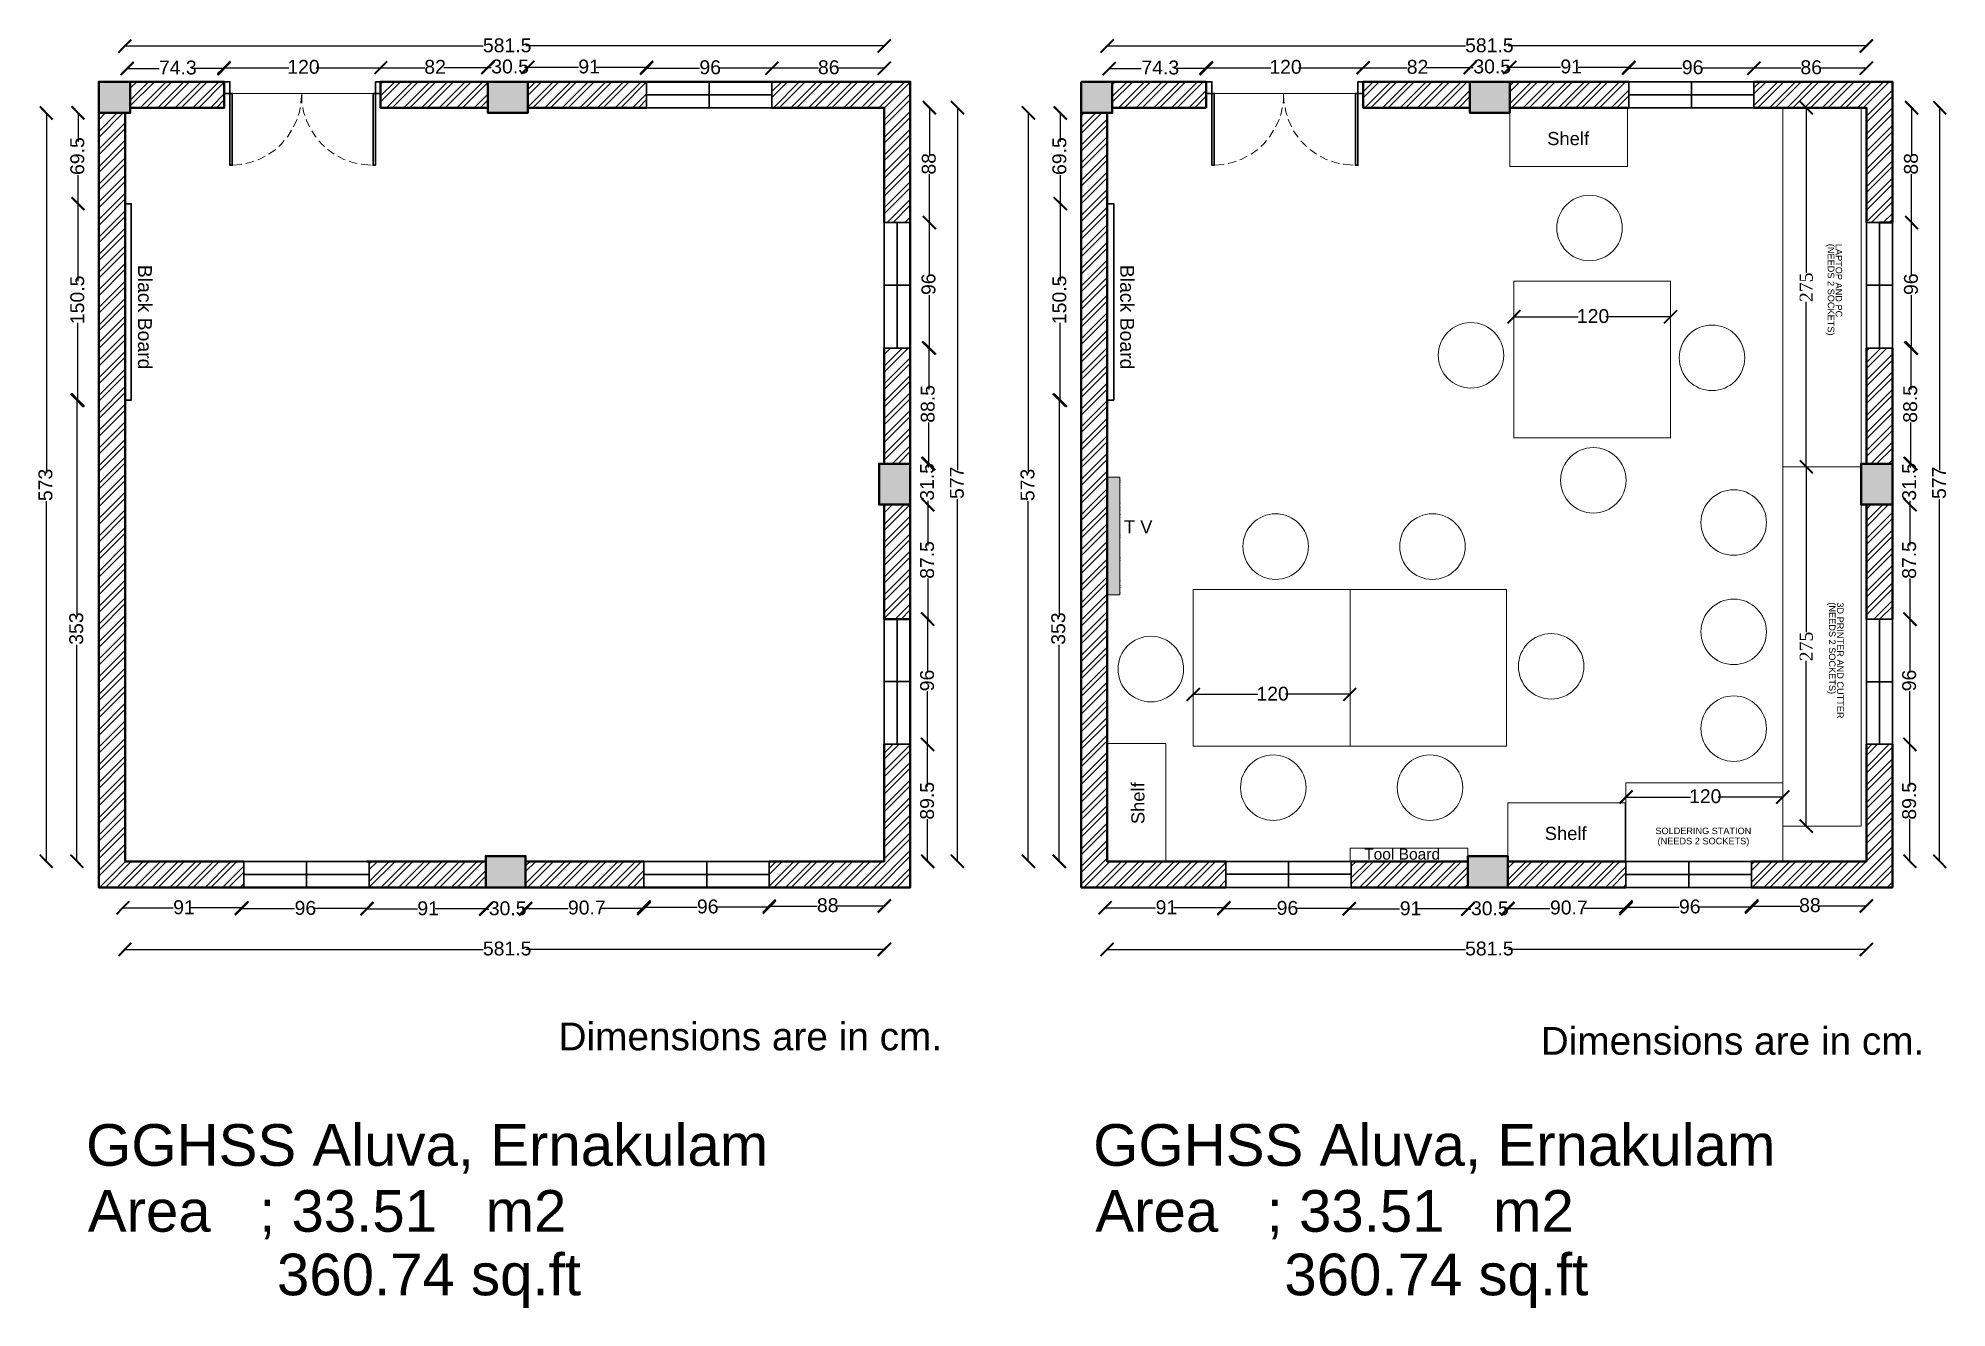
# Model space of a CAD drawing. Header units: centimetres. Extents: x 768 to 2230, y 787 to 1759.
import ezdxf

# ---------------------------------------------------------------- set-up
doc = ezdxf.new("R2010")
doc.units = ezdxf.units.CM
for name, color, linetype in [('0DIMTEXT', 6, 'Continuous'), ('PDF_0EL', 7, 'Continuous'), ('PDF_0HATCH', 7, 'Continuous'), ('PDF_0WALLS', 7, 'Continuous'), ('PDF_0WINDOR', 7, 'Continuous'), ('PDF_text', 7, 'Continuous'), ('text', 151, 'Continuous')]:
    doc.layers.add(name, color=color, linetype=linetype)
for name, color, linetype, lineweight in [('0FURN', 35, 'Continuous', 9), ('0HATCH', 252, 'Continuous', 5), ('0WALLS', 1, 'Continuous', 40), ('0WINDOR', 2, 'Continuous', 30)]:
    doc.layers.add(name, color=color, linetype=linetype, lineweight=lineweight)
doc.styles.add('PDF ArialMT', font='arial.ttf')
doc.styles.add('PDF TimesNewRomanPSMT', font='arial.ttf')
doc.styles.add('style1', font='times.ttf', dxfattribs={"height": 10})
doc.dimstyles.new('ISO-25', dxfattribs={"dimtxt": 10, "dimasz": 10, "dimexe": 1.25, "dimexo": 0.625, "dimtad": 0, "dimdec": 0, "dimdsep": 46, "dimtxsty": 'style1', "dimblk": 'ARCHTICK', "dimcen": 2.5, "dimse1": 1, "dimse2": 1, "dimadec": 0, "dimazin": 0, "dimtfac": 1, "dimtdec": 0, "dimtmove": 0, "dimatfit": 3, "dimfxl": 1, "dimtfillclr": 256, "dimarcsym": 0})
pattern_1 = [(45, (-15264.328, 0), (-6.735192, 6.735192), []), (45, (-15259.838, 0), (-6.735192, 6.735192), [])]

msp = doc.modelspace()

# ---------------------------------------------------------------- texts
at = {"layer": '0DIMTEXT', "attachment_point": 4}
for s, insert, char_height, style in [('581.5', (1108.6, 1753.3), 10.63, 'PDF TimesNewRomanPSMT'), ('581.5', (1860.8, 1753.3), 10.63, 'PDF TimesNewRomanPSMT'), ('74.3', (860.5, 1736.3), 10.63, 'PDF TimesNewRomanPSMT'), ('120', (958.8, 1736.8), 10.63, 'PDF TimesNewRomanPSMT'), ('82', (1063.7, 1736.8), 10.63, 'PDF TimesNewRomanPSMT'), ('30.5', (1115, 1737.1), 10.63, 'PDF TimesNewRomanPSMT'), ('91', (1181.7, 1737.1), 10.63, 'PDF TimesNewRomanPSMT'), ('96', (1274.4, 1736.5), 10.63, 'PDF TimesNewRomanPSMT'), ('86', (1365.2, 1736.5), 10.63, 'PDF TimesNewRomanPSMT'), ('74.3', (1612.9, 1736.3), 10.63, 'PDF TimesNewRomanPSMT'), ('120', (1710.9, 1736.8), 10.63, 'PDF TimesNewRomanPSMT'), ('82', (1816.1, 1736.8), 10.63, 'PDF TimesNewRomanPSMT'), ('30.5', (1867.1, 1737.1), 10.63, 'PDF TimesNewRomanPSMT'), ('91', (1933.8, 1737.1), 10.63, 'PDF TimesNewRomanPSMT'), ('96', (2026.8, 1736.5), 10.63, 'PDF TimesNewRomanPSMT'), ('86', (2117.6, 1736.5), 10.63, 'PDF TimesNewRomanPSMT'), ('Shelf', (1923.7, 1681.9), 10.06, 'PDF ArialMT'), ('120', (1946.4, 1546), 10.63, 'PDF TimesNewRomanPSMT'), ('T V', (1599.5, 1384.7), 10.06, 'PDF ArialMT'), ('120', (1701, 1256.9), 10.63, 'PDF TimesNewRomanPSMT'), ('120', (2032.4, 1178.4), 10.57, 'PDF TimesNewRomanPSMT'), ('Shelf', (1921.8, 1149.9), 10.06, 'PDF ArialMT'), ('SOLDERING STATION', (2006.6, 1151.9), 5, 'PDF ArialMT'), ('(NEEDS 2 SOCKETS)', (2008.2, 1143.4), 5.029, 'PDF ArialMT'), ('Tool Board', (1783.5, 1134.1), 8.51, 'PDF TimesNewRomanPSMT'), ('91', (871.4, 1093.4), 10.63, 'PDF TimesNewRomanPSMT'), ('96', (964.4, 1092.9), 10.63, 'PDF TimesNewRomanPSMT'), ('91', (1058.4, 1092.6), 10.63, 'PDF TimesNewRomanPSMT'), ('30.5', (1113.1, 1092.6), 10.63, 'PDF TimesNewRomanPSMT'), ('90.7', (1173.7, 1093.2), 10.63, 'PDF TimesNewRomanPSMT'), ('96', (1272.5, 1094), 10.63, 'PDF TimesNewRomanPSMT'), ('88', (1364.4, 1095), 10.63, 'PDF TimesNewRomanPSMT'), ('91', (1623.8, 1093.4), 10.63, 'PDF TimesNewRomanPSMT'), ('96', (1716.5, 1092.9), 10.63, 'PDF TimesNewRomanPSMT'), ('91', (1810.8, 1092.6), 10.63, 'PDF TimesNewRomanPSMT'), ('30.5', (1865.3, 1092.6), 10.63, 'PDF TimesNewRomanPSMT'), ('90.7', (1925.8, 1093.2), 10.63, 'PDF TimesNewRomanPSMT'), ('96', (2024.6, 1094), 10.63, 'PDF TimesNewRomanPSMT'), ('88', (2116.6, 1095), 10.63, 'PDF TimesNewRomanPSMT'), ('581.5', (1108.6, 1061.8), 10.63, 'PDF TimesNewRomanPSMT'), ('581.5', (1860.8, 1061.8), 10.63, 'PDF TimesNewRomanPSMT')]:
    msp.add_mtext(s, dxfattribs=dict(at, insert=insert, char_height=char_height, style=style))
for s, insert, char_height, rotation, style in [('69.5', (798, 1654.1), 10.63, 90, 'PDF TimesNewRomanPSMT'), ('69.5', (1550.1, 1654.1), 10.63, 90, 'PDF TimesNewRomanPSMT'), ('88', (1450.1, 1654.4), 10.63, 90, 'PDF TimesNewRomanPSMT'), ('88', (2202.3, 1654.4), 10.63, 90, 'PDF TimesNewRomanPSMT'), ('(NEEDS 2 SOCKETS)', (2140.3, 1601.4), 5.029, 270, 'PDF ArialMT'), ('LAPTOP AND PC', (2147, 1601.4), 5.029, 270, 'PDF ArialMT'), ('Black Board', (849.7, 1585.3), 10.632, 270, 'PDF TimesNewRomanPSMT'), ('Black Board', (1601.9, 1585.3), 10.632, 270, 'PDF TimesNewRomanPSMT'), ('150.5', (798, 1539.9), 10.63, 90, 'PDF TimesNewRomanPSMT'), ('96', (1449.9, 1562.2), 10.63, 90, 'PDF TimesNewRomanPSMT'), ('150.5', (1550.1, 1539.9), 10.63, 90, 'PDF TimesNewRomanPSMT'), ('96', (2202.3, 1562.2), 10.63, 90, 'PDF TimesNewRomanPSMT'), ('88.5', (1449.3, 1464.4), 10.63, 90, 'PDF TimesNewRomanPSMT'), ('88.5', (2201.7, 1464.4), 10.63, 90, 'PDF TimesNewRomanPSMT'), ('31.5', (1448.8, 1404.7), 10.63, 90, 'PDF TimesNewRomanPSMT'), ('31.5', (2200.9, 1404.7), 10.63, 90, 'PDF TimesNewRomanPSMT'), ('573', (773.6, 1404.4), 10.63, 90, 'PDF TimesNewRomanPSMT'), ('577', (1471.6, 1406), 10.63, 90, 'PDF TimesNewRomanPSMT'), ('573', (1525.7, 1404.4), 10.63, 90, 'PDF TimesNewRomanPSMT'), ('577', (2223.8, 1406), 10.63, 90, 'PDF TimesNewRomanPSMT'), ('87.5', (1448.8, 1344.9), 10.63, 90, 'PDF TimesNewRomanPSMT'), ('87.5', (2200.9, 1344.9), 10.63, 90, 'PDF TimesNewRomanPSMT'), ('353', (797.2, 1294.4), 10.63, 90, 'PDF TimesNewRomanPSMT'), ('353', (1549.3, 1294.4), 10.63, 90, 'PDF TimesNewRomanPSMT'), ('(NEEDS 2 SOCKETS)', (2141.2, 1326.9), 5.029, 270, 'PDF ArialMT'), ('3D PRINTER AND CUTTER', (2148.1, 1326.9), 5.029, 270, 'PDF ArialMT'), ('96', (1448.8, 1258.8), 10.63, 90, 'PDF TimesNewRomanPSMT'), ('96', (2200.9, 1258.8), 10.63, 90, 'PDF TimesNewRomanPSMT'), ('89.5', (1448.8, 1160.5), 10.63, 90, 'PDF TimesNewRomanPSMT'), ('Shelf', (1610.3, 1157.1), 10.06, 90, 'PDF ArialMT'), ('89.5', (2200.9, 1160.5), 10.63, 90, 'PDF TimesNewRomanPSMT')]:
    msp.add_mtext(s, dxfattribs=dict(at, insert=insert, char_height=char_height, rotation=rotation, style=style))
at = {"layer": 'text', "attachment_point": 4, "style": 'PDF TimesNewRomanPSMT'}
for s, insert, char_height in [('Dimensions are in cm.', (1166.5, 994.4), 21.263), ('Dimensions are in cm.', (1918.7, 991), 21.263), ('GGHSS Aluva, Ernakulam', (804.7, 908.5), 31.895), ('GGHSS Aluva, Ernakulam', (1576, 908.5), 31.895), ('Area   ; 33.51   m2', (806, 858), 31.895), ('Area   ; 33.51   m2', (1577.6, 858), 31.895), ('  360.74 sq.ft', (926.1, 807.5), 31.895), ('  360.74 sq.ft', (1697.6, 807.5), 31.895)]:
    msp.add_mtext(s, dxfattribs=dict(at, insert=insert, char_height=char_height))

# ---------------------------------------------------------------- blocks, each defined once
blk = doc.blocks.new('_ArchTick')
at = {"color": 0, "linetype": 'ByBlock', "const_width": 0.15}
blk.add_lwpolyline([(-0.5, -0.5), (0.5, 0.5)], dxfattribs=at)
blk = doc.blocks.new('*D9')
at = {"layer": '0DIMTEXT', "color": 0, "lineweight": -2, "transparency": 16777216}
for p, q in [((2122.1, 1705.6), (2122.1, 1579.1)), ((2122.1, 1430.6), (2122.1, 1557))]:
    blk.add_line(p, q, dxfattribs=at)
at = {"layer": 'Defpoints', "color": 0, "transparency": 16777216}
for p in [(2104.1, 1705.6), (2104.1, 1430.6), (2122.1, 1430.6)]:
    blk.add_point(p, dxfattribs=at)
at = {"layer": '0DIMTEXT', "color": 0, "lineweight": -2, "transparency": 16777216, "xscale": 10, "yscale": 10, "zscale": 10}
for p, rotation in [((2122.1, 1705.6), 90), ((2122.1, 1430.6), 270)]:
    blk.add_blockref('_ArchTick', p, dxfattribs=dict(at, rotation=rotation))
at = {"layer": '0DIMTEXT', "color": 0, "transparency": 16777216, "insert": (2122.1, 1568.1), "char_height": 10, "attachment_point": 5, "rotation": 90, "style": 'style1'}
blk.add_mtext('275', dxfattribs=at)
blk = doc.blocks.new('*D10')
at = {"layer": '0DIMTEXT', "color": 0, "lineweight": -2, "transparency": 16777216}
for p, q in [((2122.1, 1430.6), (2122.1, 1304.1)), ((2122.1, 1155.6), (2122.1, 1282))]:
    blk.add_line(p, q, dxfattribs=at)
at = {"layer": 'Defpoints', "color": 0, "transparency": 16777216}
for p in [(2104.1, 1430.6), (2104.1, 1155.6), (2122.1, 1155.6)]:
    blk.add_point(p, dxfattribs=at)
at = {"layer": '0DIMTEXT', "color": 0, "lineweight": -2, "transparency": 16777216, "xscale": 10, "yscale": 10, "zscale": 10}
for p, rotation in [((2122.1, 1430.6), 90), ((2122.1, 1155.6), 270)]:
    blk.add_blockref('_ArchTick', p, dxfattribs=dict(at, rotation=rotation))
at = {"layer": '0DIMTEXT', "color": 0, "transparency": 16777216, "insert": (2122.1, 1293.1), "char_height": 10, "attachment_point": 5, "rotation": 90, "style": 'style1'}
blk.add_mtext('275', dxfattribs=at)

# ---------------------------------------------------------------- dimensions: what is measured, and where the dimension line sits
at = {"layer": '0DIMTEXT'}
for base, p1, p2, picture, middle in [((2122.1, 1430.6), (2104.1, 1705.6), (2104.1, 1430.6), '*D9', (2122.1, 1568.1)), ((2122.1, 1155.6), (2104.1, 1430.6), (2104.1, 1155.6), '*D10', (2122.1, 1293.1))]:
    dim = msp.add_linear_dim(base=base, p1=p1, p2=p2, angle=90, dimstyle='ISO-25', dxfattribs=at)
    dim.commit()
    dim.dimension.update_dxf_attribs({"geometry": picture, "text_midpoint": middle})

# ---------------------------------------------------------------- hatches: boundary and pattern name
at = {"layer": '0HATCH'}
h = msp.add_hatch(dxfattribs=at)
h.set_pattern_fill('ANSI32', color=256)
h.set_pattern_definition([(45, (-15111.171, 0), (-6.735192, 6.735192), []), (45, (-15106.681, 0), (-6.735192, 6.735192), [])])
h.paths.add_polyline_path([(834.6, 1701.6), (814.4, 1701.6), (814.4, 1108.7), (925.4, 1108.7), (925.4, 1128.6), (834.6, 1128.6)])
h.paths.add_polyline_path([(910.5, 1725.5), (838.5, 1725.5), (838.5, 1705.6), (910.5, 1705.6)])
h.paths.add_polyline_path([(1112.4, 1725.5), (1030.3, 1725.5), (1030.3, 1705.6), (1112.4, 1705.6)])
h.paths.add_polyline_path([(1234, 1715.5), (1234, 1725.5), (1142.9, 1725.5), (1142.9, 1705.6), (1234, 1705.6)])
h.paths.add_polyline_path([(1435.9, 1725.5), (1329.9, 1725.5), (1329.9, 1705.6), (1416, 1705.6), (1416, 1617.7), (1435.9, 1617.7)])
h.paths.add_polyline_path([(1435.9, 1521.5), (1416, 1521.5), (1416, 1433), (1435.9, 1433)])
h.paths.add_polyline_path([(1435.9, 1401.7), (1416, 1401.7), (1416, 1314), (1435.9, 1314)])
h.paths.add_polyline_path([(1435.9, 1218.2), (1416, 1218.2), (1416, 1128.6), (1328.1, 1128.6), (1327.8, 1128.4), (1327.8, 1108.7), (1435.9, 1108.7)])
h.paths.add_polyline_path([(1110.8, 1128.6), (1021.6, 1128.6), (1021.6, 1108.7), (1110.8, 1108.7)])
h.paths.add_polyline_path([(1231.9, 1128.6), (1141.3, 1128.6), (1141.3, 1108.7), (1231.9, 1108.7)])
h = msp.add_hatch(dxfattribs=at)
h.set_pattern_fill('ANSI32', color=256)
h.set_pattern_definition(pattern_1)
h.paths.add_polyline_path([(1586.6, 1701.6), (1566.7, 1701.6), (1566.7, 1108.7), (1677.5, 1108.7), (1677.5, 1128.6), (1586.6, 1128.6)])
h.paths.add_polyline_path([(1662.6, 1725.5), (1590.6, 1725.5), (1590.6, 1705.6), (1662.6, 1705.6)])
h.paths.add_polyline_path([(1864.5, 1725.5), (1782.7, 1725.5), (1782.7, 1705.6), (1864.5, 1705.6)])
h = msp.add_hatch(dxfattribs=at)
h.set_pattern_fill('ANSI32', color=256)
h.set_pattern_definition(pattern_1)
h.paths.add_polyline_path([(1986.1, 1725.5), (1895, 1725.5), (1895, 1705.6), (1986.1, 1705.6)])
h.paths.add_polyline_path([(2188, 1725.5), (2082, 1725.5), (2082, 1705.6), (2168.1, 1705.6), (2168.1, 1617.7), (2188, 1617.7)])
h.paths.add_polyline_path([(2188, 1521.5), (2168.1, 1521.5), (2168.1, 1433), (2188, 1433)])
h.paths.add_polyline_path([(2188, 1401.7), (2168.1, 1401.7), (2168.1, 1314), (2188, 1314)])
h.paths.add_polyline_path([(1862.9, 1128.6), (1773.6, 1128.6), (1773.6, 1108.7), (1862.9, 1108.7)])
h.paths.add_polyline_path([(1984, 1128.6), (1893.4, 1128.6), (1893.4, 1108.7), (1984, 1108.7)])
h.paths.add_polyline_path([(2188, 1218.2), (2168.1, 1218.2), (2168.1, 1128.6), (2080.2, 1128.6), (2080.2, 1108.7), (2188, 1108.7)])
h = msp.add_hatch(color=256, dxfattribs=at)
h.dxf.hatch_style = 1
h.paths.add_polyline_path([(1596.5, 1422.7), (1586.6, 1422.7), (1586.6, 1332.6), (1596.5, 1332.6)])
h.paths.add_polyline_path([(1593.6, 1374.2), (1620.5, 1374.2), (1620.5, 1394.9), (1593.6, 1394.9)], flags=9)

# ---------------------------------------------------------------- linework, layer by layer
at = {"layer": '0DIMTEXT', "lineweight": 25}
for points in [[(834.6, 1752.9), (1108.7, 1752.9)], [(1416, 1752.9), (1141.6, 1752.9)], [(1586.6, 1752.9), (1861, 1752.9)], [(2168.1, 1752.9), (1893.7, 1752.9)], [(836.1, 1735.6), (860.6, 1735.6)], [(910.5, 1735.6), (885.8, 1735.6)], [(910.5, 1736.1), (959.9, 1736.1)], [(980.9, 1736.1), (1030.3, 1736.1), (1064.1, 1736.1)], [(1112.4, 1736.1), (1078.7, 1736.1)], [(1112.4, 1736.4), (1114.8, 1736.4)], [(1181.7, 1736.4), (1142.9, 1736.4), (1140.5, 1736.4)], [(1234, 1736.4), (1195.3, 1736.4)], [(1234, 1735.9), (1274.4, 1735.9)], [(1365.5, 1735.9), (1329.9, 1735.9), (1289.3, 1735.9)], [(1416, 1735.9), (1380.1, 1735.9)], [(1588.2, 1735.6), (1612.7, 1735.6)], [(1662.6, 1735.6), (1638.2, 1735.6)], [(1662.6, 1736.1), (1712, 1736.1)], [(1733.3, 1736.1), (1782.7, 1736.1), (1816.4, 1736.1)], [(1864.5, 1736.1), (1830.8, 1736.1)], [(1864.5, 1736.4), (1867.1, 1736.4)], [(1933.8, 1736.4), (1895, 1736.4), (1892.6, 1736.4)], [(1986.1, 1736.4), (1947.4, 1736.4)], [(1986.1, 1735.9), (2026.8, 1735.9)], [(2117.9, 1735.9), (2082, 1735.9), (2041.7, 1735.9)], [(2168.1, 1735.9), (2132.5, 1735.9)], [(774.3, 1701.6), (774.3, 1425.9)], [(798.7, 1701.6), (798.7, 1679.5)], [(1450.5, 1705.6), (1450.5, 1668.7)], [(1472, 1705.6), (1472, 1428)], [(1526.3, 1701.6), (1526.3, 1425.9)], [(1550.8, 1701.6), (1550.8, 1679.5)], [(2202.6, 1705.6), (2202.6, 1668.7)], [(2224.1, 1705.6), (2224.1, 1428)], [(798.7, 1632), (798.7, 1654)], [(1450.5, 1577), (1450.5, 1617.7), (1450.5, 1654.6)], [(1550.8, 1654), (1550.8, 1632), (1550.8, 1572.8)], [(2202.6, 1577), (2202.6, 1617.7), (2202.6, 1654.6)], [(798.4, 1632), (798.4, 1572.8)], [(1450.5, 1521.5), (1450.5, 1562.1)], [(2202.6, 1521.5), (2202.6, 1562.1)], [(798.4, 1481.7), (798.4, 1540.9)], [(1550.8, 1481.7), (1550.8, 1540.9)], [(1898.1, 1545.6), (1947.5, 1545.6)], [(2018.1, 1545.6), (1968.7, 1545.6)], [(1450, 1521.5), (1450, 1489.9)], [(2202.1, 1521.5), (2202.1, 1489.9)], [(797.6, 1481.7), (797.6, 1315.9)], [(1550, 1481.7), (1550, 1315.9)], [(1450, 1433), (1450, 1464.7)], [(2202.1, 1433), (2202.1, 1464.7)], [(1449.5, 1433), (1449.5, 1430.1)], [(2201.6, 1433), (2201.6, 1430.1)], [(774.3, 1128.6), (774.3, 1404.4)], [(1449.5, 1370.4), (1449.5, 1401.7), (1449.5, 1404.6)], [(1472, 1128.6), (1472, 1406)], [(1526.3, 1128.6), (1526.3, 1404.4)], [(2201.6, 1370.4), (2201.6, 1401.7), (2201.6, 1404.6)], [(2224.1, 1128.6), (2224.1, 1406)], [(1449.5, 1314), (1449.5, 1345.1)], [(2201.6, 1314), (2201.6, 1345.1)], [(1449.2, 1314), (1449.2, 1273.4)], [(2201.3, 1314), (2201.3, 1273.4)], [(797.6, 1128.6), (797.6, 1294.4)], [(1550, 1128.6), (1550, 1294.4)], [(1449.2, 1186), (1449.2, 1218.2), (1449.2, 1258.8)], [(2201.3, 1186), (2201.3, 1218.2), (2201.3, 1258.8)], [(1652.6, 1256.5), (1702, 1256.5)], [(1772.7, 1256.5), (1723.3, 1256.5)], [(1984, 1177.8), (2033.4, 1177.8)], [(2104.1, 1177.8), (2054.7, 1177.8)], [(1449.2, 1128.6), (1449.2, 1160.8)], [(2201.3, 1128.6), (2201.3, 1160.8)], [(832.7, 1093), (871.5, 1093)], [(923.8, 1093), (885, 1093)], [(923.8, 1092.5), (964.4, 1092.5)], [(1019.7, 1092.5), (979.3, 1092.5)], [(1019.7, 1092.2), (1058.5, 1092.2)], [(1110.8, 1092.2), (1072, 1092.2)], [(1110.8, 1092), (1113.2, 1092)], [(1141.3, 1092), (1138.7, 1092)], [(1141.3, 1092.5), (1173.8, 1092.5)], [(1231.9, 1092.5), (1199.5, 1092.5)], [(1231.9, 1093.6), (1272.6, 1093.6)], [(1327.8, 1093.6), (1287.4, 1093.6)], [(1327.8, 1094.4), (1364.7, 1094.4)], [(1416, 1094.4), (1379.1, 1094.4)], [(1585, 1093), (1623.6, 1093)], [(1675.9, 1093), (1637.4, 1093)], [(1675.9, 1092.5), (1716.5, 1092.5)], [(1772, 1092.5), (1731.4, 1092.5)], [(1772, 1092.2), (1810.6, 1092.2)], [(1862.9, 1092.2), (1824.4, 1092.2)], [(1862.9, 1092), (1865.3, 1092)], [(1893.4, 1092), (1890.8, 1092)], [(1893.4, 1092.5), (1925.8, 1092.5)], [(1984, 1092.5), (1951.6, 1092.5)], [(1984, 1093.6), (2024.7, 1093.6)], [(2080.2, 1093.6), (2039.5, 1093.6)], [(2080.2, 1094.4), (2117.1, 1094.4)], [(2168.1, 1094.4), (2131.2, 1094.4)], [(834.6, 1061.2), (1108.7, 1061.2)], [(1416, 1061.2), (1141.6, 1061.2)], [(1586.6, 1061.2), (1861, 1061.2)], [(2168.1, 1061.2), (1893.7, 1061.2)]]:
    msp.add_lwpolyline(points, dxfattribs=at)
at = {"layer": '0DIMTEXT', "lineweight": 30}
msp.add_lwpolyline([(834.6, 1481.7), (839.3, 1481.7), (839.3, 1632), (834.6, 1632)], close=True, dxfattribs=at)
at = {"layer": '0DIMTEXT', "transparency": 33554559}
for points in [[(838.8, 1758.4), (830, 1747.3), (829, 1748.3)], [(839.9, 1757.4), (838.8, 1758.4), (830, 1747.3)], [(1410.4, 1748.3), (1411.5, 1747.3), (1420.5, 1758.4)], [(1411.5, 1747.3), (1420.5, 1758.4), (1421.6, 1757.4)], [(1591.2, 1758.4), (1582.1, 1747.3), (1581.1, 1748.3)], [(1592.2, 1757.4), (1591.2, 1758.4), (1582.1, 1747.3)], [(2162.5, 1748.3), (2163.6, 1747.3), (2172.6, 1758.4)], [(2163.6, 1747.3), (2172.6, 1758.4), (2173.7, 1757.4)], [(840.7, 1741.2), (831.6, 1730), (830.6, 1731.1)], [(841.7, 1740.1), (840.7, 1741.2), (831.6, 1730)], [(915, 1741.7), (906, 1730.8), (904.9, 1731.9)], [(904.9, 1731.1), (906, 1730), (915, 1741.2)], [(915.8, 1740.6), (915, 1741.7), (906, 1730.8)], [(906, 1730), (915, 1741.2), (915.8, 1740.1)], [(1034.8, 1741.7), (1026.1, 1730.8), (1025, 1731.9)], [(1025, 1731.9), (1026.1, 1730.8), (1034.8, 1741.7)], [(1035.9, 1740.6), (1034.8, 1741.7), (1026.1, 1730.8)], [(1026.1, 1730.8), (1034.8, 1741.7), (1035.9, 1740.6)], [(1116.9, 1742), (1107.9, 1730.8), (1106.8, 1731.9)], [(1106.8, 1731.9), (1107.9, 1730.8), (1116.9, 1741.7)], [(1118, 1740.9), (1116.9, 1742), (1107.9, 1730.8)], [(1107.9, 1730.8), (1116.9, 1741.7), (1118, 1740.6)], [(1137.4, 1731.9), (1138.4, 1730.8), (1147.5, 1742)], [(1147.5, 1742), (1138.4, 1730.8), (1137.4, 1731.9)], [(1138.4, 1730.8), (1147.5, 1742), (1148.5, 1740.9)], [(1148.5, 1740.9), (1147.5, 1742), (1138.4, 1730.8)], [(1228.5, 1731.9), (1229.5, 1730.8), (1238.3, 1742)], [(1238.3, 1741.4), (1229.5, 1730.3), (1228.5, 1731.3)], [(1229.5, 1730.8), (1238.3, 1742), (1239.4, 1740.9)], [(1239.4, 1740.4), (1238.3, 1741.4), (1229.5, 1730.3)], [(1324.4, 1731.3), (1325.4, 1730.3), (1334.5, 1741.4)], [(1334.5, 1741.4), (1325.4, 1730.3), (1324.4, 1731.3)], [(1325.4, 1730.3), (1334.5, 1741.4), (1335.5, 1740.4)], [(1335.5, 1740.4), (1334.5, 1741.4), (1325.4, 1730.3)], [(1410.4, 1731.3), (1411.5, 1730.3), (1420.5, 1741.4)], [(1411.5, 1730.3), (1420.5, 1741.4), (1421.6, 1740.4)], [(1592.8, 1741.2), (1583.7, 1730), (1582.7, 1731.1)], [(1593.8, 1740.1), (1592.8, 1741.2), (1583.7, 1730)], [(1667.1, 1741.7), (1658.1, 1730.8), (1657, 1731.9)], [(1657, 1731.1), (1658.1, 1730), (1667.1, 1741.2)], [(1668.2, 1740.6), (1667.1, 1741.7), (1658.1, 1730.8)], [(1658.1, 1730), (1667.1, 1741.2), (1668.2, 1740.1)], [(1787.2, 1741.7), (1778.2, 1730.8), (1777.1, 1731.9)], [(1777.1, 1731.9), (1778.2, 1730.8), (1787.2, 1741.7)], [(1788.3, 1740.6), (1787.2, 1741.7), (1778.2, 1730.8)], [(1778.2, 1730.8), (1787.2, 1741.7), (1788.3, 1740.6)], [(1869, 1742), (1860.2, 1730.8), (1859.2, 1731.9)], [(1859.2, 1731.9), (1860.2, 1730.8), (1869, 1741.7)], [(1870.1, 1740.9), (1869, 1742), (1860.2, 1730.8)], [(1860.2, 1730.8), (1869, 1741.7), (1870.1, 1740.6)], [(1889.5, 1731.9), (1890.5, 1730.8), (1899.5, 1742)], [(1899.5, 1742), (1890.5, 1730.8), (1889.5, 1731.9)], [(1890.5, 1730.8), (1899.5, 1742), (1900.6, 1740.9)], [(1900.6, 1740.9), (1899.5, 1742), (1890.5, 1730.8)], [(1980.6, 1731.9), (1981.6, 1730.8), (1990.7, 1742)], [(1990.7, 1741.4), (1981.6, 1730.3), (1980.6, 1731.3)], [(1981.6, 1730.8), (1990.7, 1742), (1991.7, 1740.9)], [(1991.7, 1740.4), (1990.7, 1741.4), (1981.6, 1730.3)], [(2076.5, 1731.3), (2077.5, 1730.3), (2086.5, 1741.4)], [(2086.5, 1741.4), (2077.5, 1730.3), (2076.5, 1731.3)], [(2077.5, 1730.3), (2086.5, 1741.4), (2087.6, 1740.4)], [(2087.6, 1740.4), (2086.5, 1741.4), (2077.5, 1730.3)], [(2162.5, 1731.3), (2163.6, 1730.3), (2172.6, 1741.4)], [(2163.6, 1730.3), (2172.6, 1741.4), (2173.7, 1740.4)], [(1456.1, 1701.1), (1445, 1710.1), (1446, 1711.2)], [(1477.6, 1701.1), (1466.5, 1710.1), (1467.5, 1711.2)], [(2208.2, 1701.1), (2197.3, 1710.1), (2198.4, 1711.2)], [(2229.7, 1701.1), (2218.8, 1710.1), (2219.9, 1711.2)], [(779.6, 1697.1), (768.7, 1706.1), (769.7, 1707.2)], [(778.5, 1696), (779.6, 1697.1), (768.7, 1706.1)], [(804, 1697.1), (793.1, 1706.1), (794.2, 1707.2)], [(802.9, 1696), (804, 1697.1), (793.1, 1706.1)], [(1455, 1700), (1456.1, 1701.1), (1445, 1710.1)], [(1476.6, 1700), (1477.6, 1701.1), (1466.5, 1710.1)], [(1531.9, 1697.1), (1520.8, 1706.1), (1521.8, 1707.2)], [(1530.9, 1696), (1531.9, 1697.1), (1520.8, 1706.1)], [(1556.4, 1697.1), (1545.2, 1706.1), (1546.3, 1707.2)], [(1555.3, 1696), (1556.4, 1697.1), (1545.2, 1706.1)], [(2207.1, 1700), (2208.2, 1701.1), (2197.3, 1710.1)], [(2228.7, 1700), (2229.7, 1701.1), (2218.8, 1710.1)], [(804, 1627.7), (793.1, 1636.5), (794.2, 1637.6)], [(794.2, 1637.6), (793.1, 1636.5), (804, 1627.7)], [(1556.4, 1627.7), (1545.2, 1636.5), (1546.3, 1637.6)], [(1546.3, 1637.6), (1545.2, 1636.5), (1556.4, 1627.7)], [(802.9, 1626.7), (804, 1627.7), (793.1, 1636.5)], [(793.1, 1636.5), (804, 1627.7), (802.9, 1626.7)], [(1446, 1623.2), (1445, 1622.2), (1456.1, 1613.1)], [(1456.1, 1613.1), (1445, 1622.2), (1446, 1623.2)], [(1555.3, 1626.7), (1556.4, 1627.7), (1545.2, 1636.5)], [(1545.2, 1636.5), (1556.4, 1627.7), (1555.3, 1626.7)], [(2198.4, 1623.2), (2197.3, 1622.2), (2208.2, 1613.1)], [(2208.2, 1613.1), (2197.3, 1622.2), (2198.4, 1623.2)], [(1445, 1622.2), (1456.1, 1613.1), (1455, 1612.1)], [(1455, 1612.1), (1456.1, 1613.1), (1445, 1622.2)], [(2197.3, 1622.2), (2208.2, 1613.1), (2207.1, 1612.1)], [(2207.1, 1612.1), (2208.2, 1613.1), (2197.3, 1622.2)], [(1902.6, 1551.1), (1893.8, 1540), (1892.8, 1541)], [(1903.7, 1550.1), (1902.6, 1551.1), (1893.8, 1540)], [(2012.6, 1541), (2013.6, 1540), (2022.7, 1551.1)], [(2013.6, 1540), (2022.7, 1551.1), (2023.7, 1550.1)], [(1455.6, 1517.2), (1444.4, 1526), (1445.5, 1527.1)], [(1454.5, 1516.2), (1455.6, 1517.2), (1444.4, 1526)], [(1446, 1527.1), (1445, 1526), (1456.1, 1517.2)], [(1445, 1526), (1456.1, 1517.2), (1455, 1516.2)], [(2207.7, 1517.2), (2196.5, 1526), (2197.6, 1527.1)], [(2206.6, 1516.2), (2207.7, 1517.2), (2196.5, 1526)], [(2198.4, 1527.1), (2197.3, 1526), (2208.2, 1517.2)], [(2197.3, 1526), (2208.2, 1517.2), (2207.1, 1516.2)], [(803.2, 1477.1), (792.3, 1486.2), (793.4, 1487.2)], [(802.1, 1476.1), (803.2, 1477.1), (792.3, 1486.2)], [(794.2, 1487.2), (793.1, 1486.2), (804, 1477.1)], [(793.1, 1486.2), (804, 1477.1), (802.9, 1476.1)], [(1555.6, 1477.1), (1544.4, 1486.2), (1545.5, 1487.2)], [(1554.5, 1476.1), (1555.6, 1477.1), (1544.4, 1486.2)], [(1546.3, 1487.2), (1545.2, 1486.2), (1556.4, 1477.1)], [(1545.2, 1486.2), (1556.4, 1477.1), (1555.3, 1476.1)], [(1454.8, 1428.5), (1443.9, 1437.6), (1445, 1438.6)], [(1453.7, 1427.5), (1454.8, 1428.5), (1443.9, 1437.6)], [(1445.5, 1438.6), (1444.4, 1437.6), (1455.6, 1428.5)], [(1444.4, 1437.6), (1455.6, 1428.5), (1454.5, 1427.5)], [(2207.1, 1428.5), (2196, 1437.6), (2197, 1438.6)], [(2206.1, 1427.5), (2207.1, 1428.5), (2196, 1437.6)], [(2197.6, 1438.6), (2196.5, 1437.6), (2207.7, 1428.5)], [(2196.5, 1437.6), (2207.7, 1428.5), (2206.6, 1427.5)], [(1445, 1407), (1443.9, 1406), (1454.8, 1397.2)], [(1454.8, 1397.2), (1443.9, 1406), (1445, 1407)], [(1443.9, 1406), (1454.8, 1397.2), (1453.7, 1396.1)], [(1453.7, 1396.1), (1454.8, 1397.2), (1443.9, 1406)], [(2197, 1407), (2196, 1406), (2207.1, 1397.2)], [(2207.1, 1397.2), (2196, 1406), (2197, 1407)], [(2196, 1406), (2207.1, 1397.2), (2206.1, 1396.1)], [(2206.1, 1396.1), (2207.1, 1397.2), (2196, 1406)], [(1454.8, 1309.5), (1443.6, 1318.6), (1444.7, 1319.6)], [(1453.7, 1308.5), (1454.8, 1309.5), (1443.6, 1318.6)], [(1445, 1319.6), (1443.9, 1318.6), (1454.8, 1309.5)], [(1443.9, 1318.6), (1454.8, 1309.5), (1453.7, 1308.5)], [(2197, 1319.6), (2196, 1318.6), (2207.1, 1309.5)], [(2206.9, 1309.5), (2196, 1318.6), (2197, 1319.6)], [(2196, 1318.6), (2207.1, 1309.5), (2206.1, 1308.5)], [(2205.8, 1308.5), (2206.9, 1309.5), (2196, 1318.6)], [(1657.1, 1261.8), (1648.1, 1251), (1647, 1252)], [(1658.2, 1260.8), (1657.1, 1261.8), (1648.1, 1251)], [(1767.1, 1252), (1768.2, 1251), (1776.9, 1261.8)], [(1768.2, 1251), (1776.9, 1261.8), (1778, 1260.8)], [(1444.7, 1223.7), (1443.6, 1222.7), (1454.8, 1213.6)], [(1454.8, 1213.6), (1443.6, 1222.7), (1444.7, 1223.7)], [(1443.6, 1222.7), (1454.8, 1213.6), (1453.7, 1212.6)], [(1453.7, 1212.6), (1454.8, 1213.6), (1443.6, 1222.7)], [(2197, 1223.7), (2196, 1222.7), (2206.9, 1213.6)], [(2206.9, 1213.6), (2196, 1222.7), (2197, 1223.7)], [(2196, 1222.7), (2206.9, 1213.6), (2205.8, 1212.6)], [(2205.8, 1212.6), (2206.9, 1213.6), (2196, 1222.7)], [(1988.5, 1183.4), (1979.5, 1172.2), (1978.4, 1173.3)], [(1989.6, 1182.3), (1988.5, 1183.4), (1979.5, 1172.2)], [(2098.5, 1173.3), (2099.6, 1172.2), (2108.6, 1183.4)], [(2099.6, 1172.2), (2108.6, 1183.4), (2109.7, 1182.3)], [(769.7, 1134.2), (768.7, 1133.2), (779.6, 1124.1)], [(768.7, 1133.2), (779.6, 1124.1), (778.5, 1123.1)], [(793.4, 1134.2), (792.3, 1133.2), (803.2, 1124.1)], [(792.3, 1133.2), (803.2, 1124.1), (802.1, 1123.1)], [(1444.7, 1134.2), (1443.6, 1133.2), (1454.8, 1124.1)], [(1443.6, 1133.2), (1454.8, 1124.1), (1453.7, 1123.1)], [(1467.5, 1134.2), (1466.5, 1133.2), (1477.6, 1124.1)], [(1466.5, 1133.2), (1477.6, 1124.1), (1476.6, 1123.1)], [(1521.8, 1134.2), (1520.8, 1133.2), (1531.9, 1124.1)], [(1520.8, 1133.2), (1531.9, 1124.1), (1530.9, 1123.1)], [(1545.5, 1134.2), (1544.4, 1133.2), (1555.6, 1124.1)], [(1544.4, 1133.2), (1555.6, 1124.1), (1554.5, 1123.1)], [(2197, 1134.2), (2196, 1133.2), (2206.9, 1124.1)], [(2196, 1133.2), (2206.9, 1124.1), (2205.8, 1123.1)], [(2219.9, 1134.2), (2218.8, 1133.2), (2229.7, 1124.1)], [(2218.8, 1133.2), (2229.7, 1124.1), (2228.7, 1123.1)], [(837.2, 1098.6), (828.4, 1087.5), (827.4, 1088.5)], [(838.3, 1097.6), (837.2, 1098.6), (828.4, 1087.5)], [(918.2, 1088.5), (919.3, 1087.5), (928.3, 1098.6)], [(928.3, 1098.1), (919.3, 1086.9), (918.2, 1088)], [(919.3, 1087.5), (928.3, 1098.6), (929.4, 1097.6)], [(929.4, 1097), (928.3, 1098.1), (919.3, 1086.9)], [(1014.4, 1088), (1015.4, 1086.9), (1024.2, 1098.1)], [(1024.2, 1097.8), (1015.4, 1086.7), (1014.4, 1087.7)], [(1015.4, 1086.9), (1024.2, 1098.1), (1025.3, 1097)], [(1025.3, 1096.8), (1024.2, 1097.8), (1015.4, 1086.7)], [(1105.2, 1087.7), (1106.3, 1086.7), (1115.3, 1097.8)], [(1115.3, 1097.6), (1106.3, 1086.4), (1105.2, 1087.5)], [(1106.3, 1086.7), (1115.3, 1097.8), (1116.4, 1096.8)], [(1116.4, 1096.5), (1115.3, 1097.6), (1106.3, 1086.4)], [(1145.6, 1098.1), (1136.8, 1086.9), (1135.8, 1088)], [(1135.8, 1087.5), (1136.8, 1086.4), (1145.6, 1097.6)], [(1146.7, 1097), (1145.6, 1098.1), (1136.8, 1086.9)], [(1136.8, 1086.4), (1145.6, 1097.6), (1146.7, 1096.5)], [(1236.4, 1099.2), (1227.4, 1088), (1226.3, 1089.1)], [(1226.3, 1088), (1227.4, 1086.9), (1236.4, 1098.1)], [(1237.5, 1098.1), (1236.4, 1099.2), (1227.4, 1088)], [(1227.4, 1086.9), (1236.4, 1098.1), (1237.5, 1097)], [(1332.3, 1100), (1323.6, 1088.8), (1322.5, 1089.9)], [(1322.5, 1089.1), (1323.6, 1088), (1332.3, 1099.2)], [(1333.4, 1098.9), (1332.3, 1100), (1323.6, 1088.8)], [(1323.6, 1088), (1332.3, 1099.2), (1333.4, 1098.1)], [(1410.4, 1089.9), (1411.5, 1088.8), (1420.5, 1100)], [(1411.5, 1088.8), (1420.5, 1100), (1421.6, 1098.9)], [(1589.6, 1098.6), (1580.5, 1087.5), (1579.5, 1088.5)], [(1590.6, 1097.6), (1589.6, 1098.6), (1580.5, 1087.5)], [(1670.6, 1088.5), (1671.6, 1087.5), (1680.4, 1098.6)], [(1680.4, 1098.1), (1671.6, 1086.9), (1670.6, 1088)], [(1671.6, 1087.5), (1680.4, 1098.6), (1681.5, 1097.6)], [(1681.5, 1097), (1680.4, 1098.1), (1671.6, 1086.9)], [(1766.5, 1088), (1767.5, 1086.9), (1776.6, 1098.1)], [(1776.6, 1097.8), (1767.5, 1086.7), (1766.5, 1087.7)], [(1767.5, 1086.9), (1776.6, 1098.1), (1777.6, 1097)], [(1777.6, 1096.8), (1776.6, 1097.8), (1767.5, 1086.7)], [(1867.4, 1097.6), (1858.4, 1086.4), (1857.3, 1087.5)], [(1857.6, 1087.7), (1858.6, 1086.7), (1867.4, 1097.8)], [(1868.5, 1096.5), (1867.4, 1097.6), (1858.4, 1086.4)], [(1858.6, 1086.7), (1867.4, 1097.8), (1868.5, 1096.8)], [(1898, 1098.1), (1888.9, 1086.9), (1887.9, 1088)], [(1887.9, 1087.5), (1888.9, 1086.4), (1898, 1097.6)], [(1899, 1097), (1898, 1098.1), (1888.9, 1086.9)], [(1888.9, 1086.4), (1898, 1097.6), (1899, 1096.5)], [(1988.5, 1099.2), (1979.5, 1088), (1978.4, 1089.1)], [(1978.4, 1088), (1979.5, 1086.9), (1988.5, 1098.1)], [(1989.6, 1098.1), (1988.5, 1099.2), (1979.5, 1088)], [(1979.5, 1086.9), (1988.5, 1098.1), (1989.6, 1097)], [(2084.7, 1100), (2075.7, 1088.8), (2074.6, 1089.9)], [(2074.6, 1089.1), (2075.7, 1088), (2084.7, 1099.2)], [(2085.8, 1098.9), (2084.7, 1100), (2075.7, 1088.8)], [(2075.7, 1088), (2084.7, 1099.2), (2085.8, 1098.1)], [(2162.5, 1089.9), (2163.6, 1088.8), (2172.6, 1100)], [(2163.6, 1088.8), (2172.6, 1100), (2173.7, 1098.9)], [(838.8, 1066.7), (830, 1055.6), (829, 1056.7)], [(839.9, 1065.7), (838.8, 1066.7), (830, 1055.6)], [(1410.4, 1056.7), (1411.5, 1055.6), (1420.5, 1066.7)], [(1411.5, 1055.6), (1420.5, 1066.7), (1421.6, 1065.7)], [(1591.2, 1066.7), (1582.1, 1055.6), (1581.1, 1056.7)], [(1592.2, 1065.7), (1591.2, 1066.7), (1582.1, 1055.6)], [(2162.5, 1056.7), (2163.6, 1055.6), (2172.6, 1066.7)], [(2163.6, 1055.6), (2172.6, 1066.7), (2173.7, 1065.7)]]:
    msp.add_solid(points, dxfattribs=at)
at = {"layer": '0FURN', "lineweight": 9}
for points in [[(1895, 1705.6), (1985.1, 1705.6), (1985.1, 1660.7), (1895, 1660.7)], [(1898.1, 1572.7), (2018.1, 1572.7), (2018.1, 1452.9), (1898.1, 1452.9)], [(1772.7, 1336.8), (1772.7, 1216.7), (1652.6, 1216.7), (1652.6, 1336.8)], [(1892.5, 1336.8), (1892.5, 1216.7), (1772.7, 1216.7), (1772.7, 1336.8)], [(1586.6, 1128.6), (1586.6, 1218.7), (1631.5, 1218.7), (1631.5, 1128.6)], [(1983.5, 1128.6), (1893.4, 1128.6), (1893.4, 1173.5), (1983.5, 1173.5)], [(1772.8, 1138.7), (1772.8, 1128.6), (1862.9, 1128.6), (1862.9, 1138.7)]]:
    msp.add_lwpolyline(points, close=True, dxfattribs=at)
at = {"layer": '0FURN'}
for points in [[(2164.1, 1430.6), (2164.1, 1705.6), (2104.1, 1705.6), (2104.1, 1430.6)], [(2164.1, 1155.6), (2164.1, 1430.6), (2104.1, 1430.6), (2104.1, 1155.6)]]:
    msp.add_lwpolyline(points, close=True, dxfattribs=at)
at = {"layer": '0FURN', "lineweight": 9}
msp.add_lwpolyline([(1984, 1128.6), (1984, 1188.7), (2104.1, 1188.7), (2104.1, 1128.6), (2080.2, 1128.6)], dxfattribs=at)
for centre in [(1956.1, 1613.5), (1865.3, 1516), (2049.9, 1514.1), (1959, 1420.3), (2066.5, 1388), (1715.7, 1369.6), (1835.8, 1369.6), (2066.5, 1304.3), (1926.7, 1277.9), (1620.1, 1275.8), (2066.5, 1230.2), (1713.9, 1185), (1833.9, 1185)]:
    msp.add_circle(centre, 25.1, dxfattribs=at)
at = {"layer": '0WALLS'}
for p, q in [((814.4, 1701.6), (814.4, 1725.5)), ((814.4, 1725.5), (838.5, 1725.5)), ((838.5, 1725.5), (838.5, 1701.6)), ((910.5, 1725.5), (838.5, 1725.5)), ((910.5, 1705.6), (910.5, 1725.5)), ((1030.3, 1725.5), (1030.3, 1705.6)), ((1112.4, 1725.5), (1030.3, 1725.5)), ((1112.4, 1705.6), (1112.4, 1725.5)), ((1112.4, 1725.5), (1142.9, 1725.5)), ((1142.9, 1725.5), (1142.9, 1701.6)), ((1142.9, 1725.5), (1234, 1725.5)), ((1435.9, 1725.5), (1329.9, 1725.5)), ((1435.9, 1617.7), (1435.9, 1725.5)), ((1590.6, 1725.5), (1566.7, 1725.5)), ((1566.7, 1725.5), (1566.7, 1701.6)), ((1590.6, 1701.6), (1590.6, 1725.5)), ((1662.6, 1725.5), (1590.6, 1725.5)), ((1662.6, 1705.6), (1662.6, 1725.5)), ((1782.7, 1725.5), (1782.7, 1705.6)), ((1864.5, 1725.5), (1782.7, 1725.5)), ((1864.5, 1705.6), (1864.5, 1725.5)), ((1864.5, 1725.5), (1895, 1725.5)), ((1895, 1705.6), (1895, 1725.5)), ((1895, 1725.5), (1986.1, 1725.5)), ((2188, 1725.5), (2082, 1725.5)), ((2188, 1617.7), (2188, 1725.5)), ((834.6, 1701.6), (814.4, 1701.6)), ((814.4, 1701.6), (814.4, 1108.7)), ((834.6, 1128.6), (834.6, 1701.6)), ((838.5, 1701.6), (834.6, 1701.6)), ((838.5, 1705.6), (910.5, 1705.6)), ((1030.3, 1705.6), (1112.4, 1705.6)), ((1112.4, 1701.6), (1112.4, 1705.6)), ((1142.9, 1701.6), (1112.4, 1701.6)), ((1142.9, 1705.6), (1234, 1705.6)), ((1329.9, 1705.6), (1416, 1705.6)), ((1416, 1705.6), (1416, 1617.7)), ((1566.7, 1701.6), (1586.6, 1701.6)), ((1566.7, 1701.6), (1566.7, 1108.7)), ((1586.6, 1128.6), (1586.6, 1701.6)), ((1586.6, 1701.6), (1590.6, 1701.6)), ((1590.6, 1705.6), (1662.6, 1705.6)), ((1782.7, 1705.6), (1864.5, 1705.6)), ((1864.5, 1705.6), (1864.5, 1701.6)), ((1864.5, 1701.6), (1895, 1701.6)), ((1986.1, 1705.6), (1895, 1705.6)), ((1895, 1701.6), (1895, 1705.6)), ((2082, 1705.6), (2168.1, 1705.6)), ((2168.1, 1705.6), (2168.1, 1617.7)), ((2178.1, 1617.7), (2188, 1617.7)), ((1416, 1433), (1416, 1521.5)), ((1435.9, 1433), (1435.9, 1521.5)), ((2168.1, 1521.5), (2168.1, 1433)), ((2188, 1433), (2188, 1521.5)), ((1412, 1433), (1412, 1401.7)), ((1435.9, 1433), (1412, 1433)), ((1435.9, 1401.7), (1435.9, 1433)), ((2168.1, 1433), (2164.1, 1433)), ((2164.1, 1433), (2164.1, 1401.7)), ((2168.1, 1433), (2188, 1433)), ((2188, 1401.7), (2188, 1433)), ((1412, 1401.7), (1435.9, 1401.7)), ((1416, 1314), (1416, 1401.7)), ((1416, 1401.7), (1435.9, 1401.7)), ((1435.9, 1401.7), (1435.9, 1314)), ((2164.1, 1401.7), (2168.1, 1401.7)), ((2188, 1401.7), (2168.1, 1401.7)), ((2168.1, 1401.7), (2168.1, 1314)), ((2188, 1314), (2188, 1401.7)), ((1435.9, 1314), (1416, 1314)), ((1416, 1128.6), (1416, 1218.2)), ((1435.9, 1108.7), (1435.9, 1218.2)), ((2168.1, 1218.2), (2168.1, 1128.6)), ((2188, 1108.7), (2188, 1218.2)), ((925.4, 1128.6), (834.6, 1128.6)), ((1021.6, 1128.6), (1110.8, 1128.6)), ((1110.8, 1132.6), (1110.8, 1108.7)), ((1141.3, 1132.6), (1110.8, 1132.6)), ((1141.3, 1108.7), (1141.3, 1132.6)), ((1141.3, 1128.6), (1231.9, 1128.6)), ((1327.8, 1128.6), (1416, 1128.6)), ((1586.6, 1128.6), (1677.5, 1128.6)), ((1862.9, 1128.6), (1773.6, 1128.6)), ((1862.9, 1132.6), (1862.9, 1128.6)), ((1862.9, 1132.6), (1893.4, 1132.6)), ((1862.9, 1108.7), (1862.9, 1128.6)), ((1893.4, 1132.6), (1893.4, 1128.6)), ((1893.4, 1128.6), (1893.4, 1108.7)), ((1984, 1128.6), (1893.4, 1128.6)), ((1984, 1128.5), (1984, 1128.6)), ((2080.2, 1128.6), (2080.2, 1128.5)), ((2168.1, 1128.6), (2080.2, 1128.6)), ((814.4, 1108.7), (925.4, 1108.7)), ((1021.6, 1108.7), (1110.5, 1108.7)), ((1110.8, 1108.7), (1141.3, 1108.7)), ((1141.3, 1108.7), (1231.7, 1108.7)), ((1327.8, 1108.7), (1435.9, 1108.7)), ((1566.7, 1108.7), (1677.5, 1108.7)), ((1773.6, 1108.7), (1862.9, 1108.7)), ((1862.9, 1108.7), (1893.4, 1108.7)), ((1893.4, 1108.7), (1984, 1108.7)), ((2080.2, 1108.7), (2188, 1108.7))]:
    msp.add_line(p, q, dxfattribs=at)
at = {"layer": '0WALLS', "lineweight": 30}
msp.add_lwpolyline([(1586.6, 1481.7), (1591.7, 1481.7), (1591.7, 1632), (1586.6, 1632)], close=True, dxfattribs=at)
at = {"layer": '0WALLS', "lineweight": 9}
msp.add_lwpolyline([(1586.6, 1422.7), (1586.6, 1332.6), (1596.5, 1332.6), (1596.5, 1422.7)], close=True, dxfattribs=at)
at = {"layer": '0WINDOR'}
for p, q in [((1234, 1725.5), (1234, 1705.6)), ((1234, 1705.6), (1234, 1725.5)), ((1234, 1725.5), (1329.9, 1725.5)), ((1282, 1725.5), (1282, 1705.6)), ((1329.9, 1725.5), (1329.9, 1705.6)), ((2082, 1725.5), (1986.1, 1725.5)), ((1986.1, 1725.5), (1986.1, 1705.6)), ((2034.1, 1725.5), (2034.1, 1705.6)), ((2082, 1705.6), (2082, 1725.5)), ((1234, 1705.6), (1234, 1715.5)), ((1234, 1715.5), (1329.9, 1715.5)), ((1986.1, 1715.5), (2082, 1715.5)), ((1329.9, 1705.6), (1234, 1705.6)), ((1986.1, 1705.6), (2082, 1705.6)), ((1416, 1617.7), (1435.9, 1617.7)), ((1416, 1521.5), (1416, 1617.7)), ((1425.8, 1521.5), (1425.8, 1617.7)), ((1435.9, 1617.7), (1435.9, 1521.5)), ((2168.1, 1617.7), (2168.1, 1521.5)), ((2168.1, 1617.7), (2178.1, 1617.7)), ((2178.1, 1617.7), (2188, 1617.7)), ((2178.1, 1617.7), (2178.1, 1521.5)), ((2178.1, 1617.7), (2188, 1617.7)), ((2188, 1617.7), (2178.1, 1617.7)), ((2188, 1521.5), (2188, 1617.7)), ((1416, 1569.6), (1435.9, 1569.6)), ((2168.1, 1569.6), (2188, 1569.6)), ((1435.9, 1521.5), (1416, 1521.5)), ((2168.1, 1521.5), (2188, 1521.5)), ((1416, 1218.2), (1416, 1314)), ((1416, 1314), (1435.9, 1314)), ((1425.8, 1218.2), (1425.8, 1314)), ((1435.9, 1314), (1435.9, 1218.2)), ((2168.1, 1218.2), (2168.1, 1314)), ((2168.1, 1314), (2188, 1314)), ((2178.1, 1314), (2178.1, 1218.2)), ((2188, 1314), (2188, 1218.2)), ((1416, 1266.2), (1435.9, 1266.2)), ((2168.1, 1266.1), (2188, 1266.1)), ((1416, 1218.2), (1435.9, 1218.2)), ((2178.1, 1218.2), (2168.1, 1218.2)), ((2178.1, 1218.2), (2188, 1218.2)), ((925.4, 1108.7), (925.4, 1128.6)), ((925.4, 1128.6), (1021.6, 1128.6)), ((973.5, 1128.6), (973.5, 1108.7)), ((1021.6, 1128.6), (1021.6, 1108.7)), ((1231.9, 1108.7), (1231.9, 1128.6)), ((1231.9, 1128.6), (1327.8, 1128.6)), ((1280, 1108.7), (1280, 1128.6)), ((1327.8, 1128.6), (1327.8, 1108.7)), ((1677.5, 1128.6), (1677.5, 1108.7)), ((1773.6, 1128.6), (1677.5, 1128.6)), ((1725.6, 1128.6), (1725.6, 1108.7)), ((1773.6, 1108.7), (1773.6, 1128.6)), ((2080.2, 1128.5), (1984, 1128.5)), ((1984, 1128.5), (1984, 1108.7)), ((2032.1, 1128.5), (2032.1, 1108.7)), ((2080.2, 1128.5), (2080.2, 1128.6)), ((2080.2, 1128.4), (2080.2, 1108.7)), ((925.4, 1118.5), (1021.6, 1118.5)), ((1231.9, 1118.5), (1327.8, 1118.5)), ((1677.5, 1118.7), (1773.6, 1118.7)), ((2080.2, 1118.5), (1984, 1118.6)), ((1021.6, 1108.7), (925.4, 1108.7)), ((1327.8, 1108.7), (1231.7, 1108.7)), ((1677.5, 1108.7), (1773.6, 1108.7)), ((1984, 1108.7), (2080.2, 1108.7))]:
    msp.add_line(p, q, dxfattribs=at)
at = {"layer": '0WINDOR', "lineweight": 30}
for points in [[(910.5, 1725.5), (914.8, 1725.5), (914.8, 1716.5), (910.5, 1716.5)], [(1026.3, 1725.5), (1030.3, 1725.5), (1030.3, 1716.5), (1026.3, 1716.5)], [(1662.6, 1725.5), (1666.9, 1725.5), (1666.9, 1716.5), (1662.6, 1716.5)], [(1778.7, 1725.5), (1782.7, 1725.5), (1782.7, 1716.5), (1778.7, 1716.5)], [(914.8, 1716.5), (914.8, 1661.5), (916.6, 1661.5), (916.6, 1716.5)], [(1024.5, 1716.5), (1024.5, 1661.5), (1026.3, 1661.5), (1026.3, 1716.5)], [(1666.9, 1716.5), (1666.9, 1661.5), (1668.7, 1661.5), (1668.7, 1716.5)], [(1776.8, 1716.5), (1776.8, 1661.5), (1778.7, 1661.5), (1778.7, 1716.5)]]:
    msp.add_lwpolyline(points, close=True, dxfattribs=at)
at = {"layer": '0WINDOR', "lineweight": 18}
msp.add_lwpolyline([(914.8, 1716.5), (1024.7, 1716.5)], dxfattribs=at)
at = {"layer": 'PDF_0EL', "lineweight": 18}
for points in [[(969.2, 1709), (969.2, 1709.6), (969.8, 1716.5), (970, 1709.6), (970, 1709)], [(1666.9, 1716.5), (1776.8, 1716.5)], [(1721.3, 1709), (1721.6, 1709.6), (1721.8, 1716.5), (1722.1, 1709.6), (1722.4, 1709)], [(963.6, 1691), (965.8, 1695.7), (966.3, 1696.8)], [(967.1, 1699.7), (968.2, 1702.4), (968.7, 1705.8)], [(970.8, 1705.8), (971.3, 1702.4), (972.1, 1699.7)], [(973.2, 1696.8), (973.5, 1695.7), (975.9, 1691)], [(1715.7, 1691), (1718.1, 1695.7), (1718.4, 1696.8)], [(1719.5, 1699.7), (1720.3, 1702.4), (1720.8, 1705.8)], [(1722.9, 1705.8), (1723.4, 1702.4), (1724.5, 1699.7)], [(1725.3, 1696.8), (1725.6, 1695.7), (1728, 1691)], [(958.6, 1683), (959.1, 1683.5), (962.1, 1688.3)], [(977.5, 1688), (980.4, 1683.5), (980.9, 1683)], [(1710.7, 1683), (1711.2, 1683.5), (1714.1, 1688.3)], [(1729.5, 1688), (1732.5, 1683.5), (1733, 1683)], [(936.3, 1665.7), (937.1, 1666), (941.9, 1668.4)], [(944.5, 1670), (949.3, 1673.2), (949.8, 1673.7)], [(952.2, 1675.8), (954.3, 1678), (956.5, 1680.6)], [(983, 1680.3), (984.9, 1678), (987.3, 1675.8)], [(989.7, 1673.7), (990.2, 1673.4), (994.7, 1670)], [(997.6, 1668.4), (1002.2, 1666), (1003.2, 1665.7)], [(1688.4, 1665.7), (1689.2, 1666), (1694, 1668.4)], [(1696.9, 1670), (1701.4, 1673.2), (1701.9, 1673.7)], [(1704.3, 1675.8), (1706.7, 1678), (1708.6, 1680.6)], [(1735.1, 1680.3), (1737.3, 1678), (1739.4, 1675.8)], [(1741.8, 1673.7), (1742.3, 1673.4), (1747.1, 1670)], [(1749.7, 1668.4), (1754.5, 1666), (1755.3, 1665.7)], [(916.6, 1661.5), (923.5, 1662), (924.1, 1662.3)], [(927, 1662.8), (930.4, 1663.6), (933.1, 1664.7)], [(1006.1, 1664.7), (1008.8, 1663.6), (1012.3, 1662.8)], [(1015.4, 1662.3), (1015.7, 1662.3), (1022.9, 1661.5)], [(1668.7, 1661.5), (1675.6, 1662), (1676.2, 1662.3)], [(1679.3, 1662.8), (1682.5, 1663.6), (1685.5, 1664.7)], [(1758.5, 1664.7), (1761.2, 1663.6), (1764.6, 1662.8)], [(1767.5, 1662.3), (1768.1, 1662.3), (1775, 1661.5)]]:
    msp.add_lwpolyline(points, dxfattribs=at)
at = {"layer": 'PDF_0HATCH', "lineweight": 5}
for points in [[(838.5, 1725.5), (838.5, 1725.5)], [(1590.6, 1725.5), (1590.6, 1725.5)], [(814.4, 1701.6), (814.6, 1701.6)], [(1566.7, 1701.6), (1566.7, 1701.6)], [(1327.8, 1128.4), (1328.1, 1128.6)], [(2080.2, 1128.4), (2080.2, 1128.6)], [(1110.5, 1108.7), (1110.8, 1108.7)], [(1231.7, 1108.7), (1231.9, 1108.7)], [(1862.6, 1108.7), (1862.9, 1108.7)], [(1984, 1108.7), (1984, 1108.7)]]:
    msp.add_lwpolyline(points, dxfattribs=at)
at = {"layer": 'PDF_0HATCH', "transparency": 33554559}
for points in [[(838.5, 1725.5), (814.4, 1725.5), (838.5, 1701.6)], [(814.4, 1725.5), (838.5, 1701.6), (814.4, 1701.6)], [(1142.9, 1725.5), (1112.4, 1725.5), (1142.9, 1701.6)], [(1112.4, 1725.5), (1142.9, 1701.6), (1112.4, 1701.6)], [(1590.6, 1725.5), (1566.7, 1725.5), (1590.6, 1701.6)], [(1566.7, 1725.5), (1590.6, 1701.6), (1566.7, 1701.6)], [(1895, 1725.5), (1864.5, 1725.5), (1895, 1701.6)], [(1864.5, 1725.5), (1895, 1701.6), (1864.5, 1701.6)], [(1435.9, 1433), (1412, 1433), (1435.9, 1401.7)], [(1412, 1433), (1435.9, 1401.7), (1412, 1401.7)], [(2188, 1433), (2164.1, 1433), (2188, 1401.7)], [(2164.1, 1433), (2188, 1401.7), (2164.1, 1401.7)], [(1141.3, 1132.6), (1110.8, 1132.6), (1141.3, 1108.7)], [(1110.8, 1132.6), (1141.3, 1108.7), (1110.8, 1108.7)], [(1893.4, 1132.6), (1862.9, 1132.6), (1893.4, 1108.7)], [(1862.9, 1132.6), (1893.4, 1108.7), (1862.9, 1108.7)]]:
    msp.add_solid(points, dxfattribs=at)
at = {"layer": 'PDF_0WALLS', "lineweight": 40}
for points in [[(838.5, 1705.6), (910.5, 1705.6), (910.5, 1725.5), (814.4, 1725.5), (814.4, 1108.7), (1435.9, 1108.7), (1435.9, 1725.5), (1030.3, 1725.5), (1030.3, 1705.6), (1112.4, 1705.6)], [(814.4, 1701.6), (838.5, 1701.6), (838.5, 1725.5)], [(1112.4, 1725.5), (1112.4, 1701.6), (1142.9, 1701.6), (1142.9, 1725.5)], [(1566.7, 1701.6), (1590.6, 1701.6), (1590.6, 1725.5)], [(1986.1, 1725.5), (1782.7, 1725.5), (1782.7, 1705.6), (1864.5, 1705.6)], [(1864.5, 1725.5), (1864.5, 1701.6), (1895, 1701.6), (1895, 1725.5)], [(2188, 1617.7), (2188, 1725.5), (2082, 1725.5)], [(834.6, 1701.6), (834.6, 1632)], [(1142.9, 1705.6), (1234, 1705.6)], [(1329.9, 1705.6), (1416, 1705.6), (1416, 1617.7)], [(1586.6, 1701.6), (1586.6, 1632)], [(1895, 1705.6), (1986.1, 1705.6)], [(2082, 1705.6), (2168.1, 1705.6), (2168.1, 1617.7)], [(1416, 1521.5), (1416, 1433)], [(2168.1, 1521.5), (2168.1, 1433)], [(2188, 1314), (2188, 1521.5)], [(834.6, 1481.7), (834.6, 1128.6), (925.4, 1128.6)], [(1586.6, 1481.7), (1586.6, 1128.6), (1677.5, 1128.6)], [(1435.9, 1433), (1412, 1433), (1412, 1401.7), (1435.9, 1401.7)], [(2188, 1433), (2164.1, 1433), (2164.1, 1401.7), (2188, 1401.7)], [(1416, 1401.7), (1416, 1314)], [(2168.1, 1401.7), (2168.1, 1314)], [(1416, 1218.2), (1416, 1128.6), (1327.8, 1128.6)], [(2168.1, 1218.2), (2168.1, 1128.6), (2080.2, 1128.6)], [(2080.2, 1108.7), (2188, 1108.7), (2188, 1218.2)], [(1110.8, 1128.6), (1019.7, 1128.6)], [(1141.3, 1108.7), (1141.3, 1132.6), (1110.8, 1132.6), (1110.8, 1108.7)], [(1231.9, 1128.6), (1141.3, 1128.6)], [(1893.4, 1108.7), (1893.4, 1132.6), (1862.9, 1132.6), (1862.9, 1108.7)], [(1984, 1128.6), (1893.4, 1128.6)]]:
    msp.add_lwpolyline(points, dxfattribs=at)
at = {"layer": 'PDF_0WINDOR', "lineweight": 30}
for points in [[(1234, 1705.6), (1329.9, 1705.6), (1329.9, 1725.5), (1234, 1725.5)], [(1435.9, 1521.5), (1435.9, 1617.7), (1416, 1617.7), (1416, 1521.5)], [(1435.9, 1218.2), (1435.9, 1314), (1416, 1314), (1416, 1218.2)], [(925.4, 1128.6), (925.4, 1108.7), (1021.6, 1108.7), (1021.6, 1128.6)], [(1327.8, 1128.6), (1231.9, 1128.6), (1231.9, 1108.7), (1327.8, 1108.7)]]:
    msp.add_lwpolyline(points, close=True, dxfattribs=at)
for points in [[(1425.8, 1617.7), (1425.8, 1521.5)], [(1416, 1569.6), (1435.9, 1569.6)], [(1425.8, 1314), (1425.8, 1218.2)], [(1416, 1266.2), (1435.9, 1266.2)], [(973.5, 1128.6), (973.5, 1108.7)], [(1280, 1128.6), (1280, 1108.7)], [(1984, 1128.6), (1984, 1128.5)], [(2080.2, 1128.5), (2080.2, 1128.6)], [(1021.6, 1118.5), (925.4, 1118.5)], [(1327.8, 1118.5), (1231.9, 1118.5)]]:
    msp.add_lwpolyline(points, dxfattribs=at)
at = {"layer": 'PDF_text', "lineweight": 25}
for points in [[(1596.5, 1422.2), (1596.5, 1422.2)], [(1596.5, 1420.6), (1596.5, 1420.3)], [(1596.5, 1418.7), (1596.5, 1418.4)], [(1596.5, 1416.8), (1596.5, 1416.8)], [(1596.5, 1415.2), (1596.5, 1415)], [(1596.5, 1413.4), (1596.5, 1413.4)], [(1596.5, 1411.5), (1596.5, 1411.5)], [(1596.5, 1409.9), (1596.5, 1409.9)], [(1596.5, 1408.1), (1596.5, 1408.1)], [(1596.5, 1406.5), (1596.5, 1406.5)], [(1596.5, 1404.6), (1596.5, 1404.6)], [(1596.5, 1403), (1596.5, 1402.8)], [(1596.5, 1401.2), (1596.5, 1401.2)], [(1596.5, 1399.6), (1596.5, 1399.3)], [(1596.5, 1397.7), (1596.5, 1397.5)], [(1596.5, 1395.9), (1596.5, 1395.9)], [(1596.5, 1394.3), (1596.5, 1394)], [(1596.5, 1392.4), (1596.5, 1392.4)], [(1596.5, 1390.5), (1596.5, 1390.5)], [(1596.5, 1389), (1596.5, 1389)], [(1596.5, 1387.1), (1596.5, 1387.1)], [(1596.5, 1385.5), (1596.5, 1385.5)], [(1596.5, 1383.6), (1596.5, 1383.6)], [(1596.5, 1382), (1596.5, 1381.8)], [(1596.5, 1380.2), (1596.5, 1380.2)], [(1596.5, 1378.6), (1596.5, 1378.3)], [(1596.5, 1376.7), (1596.5, 1376.5)], [(1596.5, 1374.9), (1596.5, 1374.9)], [(1596.5, 1373), (1596.5, 1373)], [(1596.5, 1371.4), (1596.5, 1371.4)], [(1596.5, 1369.6), (1596.5, 1369.6)], [(1596.5, 1368), (1596.5, 1368)], [(1596.5, 1366.1), (1596.5, 1366.1)], [(1596.5, 1364.5), (1596.5, 1364.5)], [(1596.5, 1362.7), (1596.5, 1362.7)], [(1596.5, 1361.1), (1596.5, 1360.8)], [(1596.5, 1359.2), (1596.5, 1358.9)], [(1596.5, 1357.3), (1596.5, 1357.3)], [(1596.5, 1355.7), (1596.5, 1355.5)], [(1596.5, 1353.9), (1596.5, 1353.9)], [(1596.5, 1352), (1596.5, 1352)], [(1596.5, 1350.4), (1596.5, 1350.4)], [(1596.5, 1348.6), (1596.5, 1348.6)], [(1596.5, 1347), (1596.5, 1347)], [(1596.5, 1345.1), (1596.5, 1345.1)], [(1596.5, 1343.5), (1596.5, 1343.3)], [(1596.5, 1341.7), (1596.5, 1341.7)], [(1596.5, 1340.1), (1596.5, 1339.8)], [(1596.5, 1338.2), (1596.5, 1338)], [(1596.5, 1336.4), (1596.5, 1336.4)], [(1596.5, 1334.8), (1596.5, 1334.5)], [(1596.5, 1332.9), (1596.5, 1332.9)]]:
    msp.add_lwpolyline(points, dxfattribs=at)

msp.set_redraw_order([(e.dxf.handle, doc.entitydb.next_handle()) for e in msp.query("TEXT MTEXT ATTDEF DIMENSION ARC_DIMENSION")])  # texts and dimensions are drawn at this point

doc.saveas('drawing.dxf')
